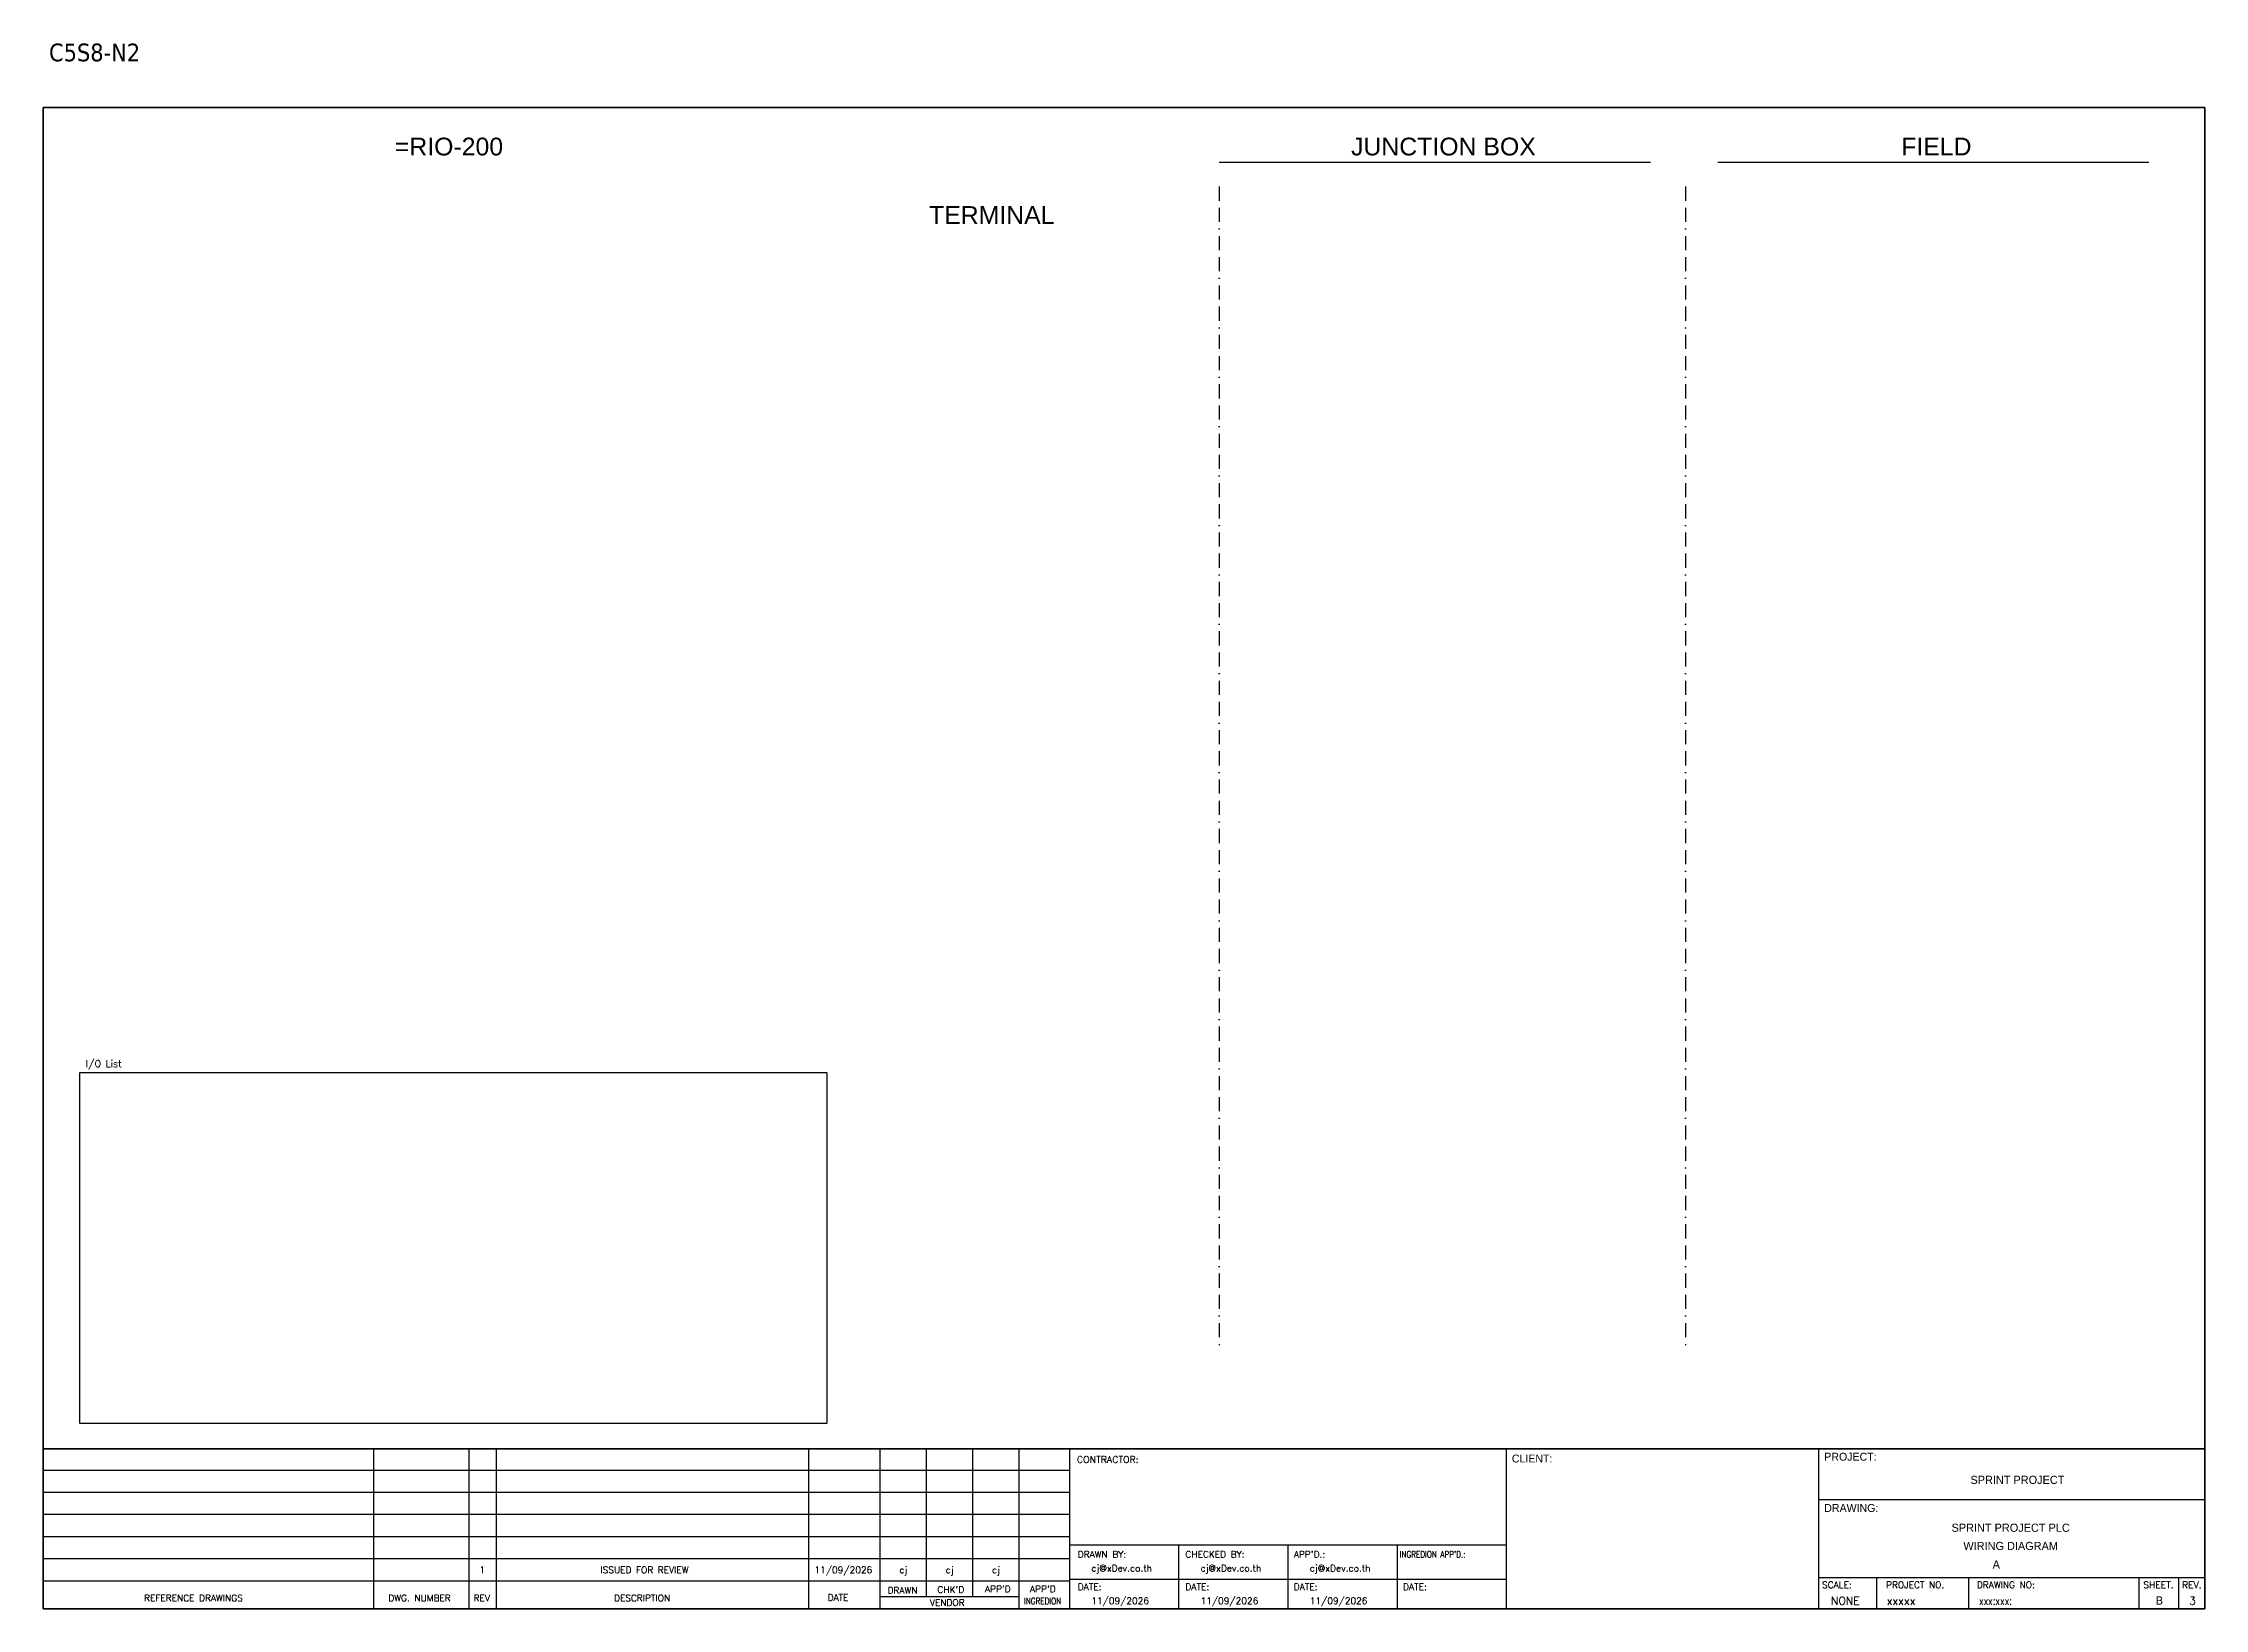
# Model space of a CAD drawing. Header units: millimetres. Extents: x 0 to 62600, y 0 to 14837.
# Drawn here: x 33546 to 37440, y 0 to 2820 of the extents above; entities that cross this region are included whole.
import ezdxf
from ezdxf.enums import TextEntityAlignment as Align

# ---------------------------------------------------------------- set-up
doc = ezdxf.new("R2010")
doc.units = ezdxf.units.MM
doc.linetypes.add('BORDERX2', pattern=[88.9, 25.4, -12.7, 25.4, -12.7, 0, -12.7])
for name, color, linetype in [('GT_1', 9, 'Continuous'), ('HELPPOINT', 7, 'Continuous'), ('MEMBER', 7, 'Continuous'), ('x01001-FrameArea', 2, 'BORDERX2')]:
    doc.layers.add(name, color=color, linetype=linetype)
doc.styles.add('HTX11', font='O8111901')
doc.styles.add('ROMANS', font='romans.shx', dxfattribs={"width": 0.85, "height": 25})
doc.styles.get("Standard").update_dxf_attribs({"font": 'arial.ttf'})
doc.styles.add('Tahoma', font='')
doc.styles.get('Tahoma').set_extended_font_data('Tahoma')

msp = doc.modelspace()

# ---------------------------------------------------------------- texts
at = {"color": 2, "style": 'Tahoma'}
msp.add_text('C5S8-N2', height=32, dxfattribs=at).set_placement((33556.8, 2787.3))
at = {"color": 2}
for s, p in [('=RIO-200', (34179.7, 2617.8)), ('JUNCTION BOX', (35902, 2617.8)), ('FIELD', (36892.9, 2617.8)), ('TERMINAL', (35141.9, 2494.4))]:
    msp.add_text(s, height=32, dxfattribs=at).set_placement(p)
at = {"color": 4, "ltscale": 100, "style": 'HTX11'}
for s, p in [('SPRINT PROJECT', (37102.3, 232.2)), ('SPRINT PROJECT PLC', (37090.1, 146)), ('WIRING DIAGRAM', (37090.1, 113.1))]:
    msp.add_text(s, height=14.693, dxfattribs=at).set_placement(p, align=Align.MIDDLE_CENTER)
at = {"style": 'HTX11'}
for tag, text, height, p in [('A', 'A', 14.8, (37064.2, 79.8)), ('B', 'CHASSIS C5 SLOT 8', 14.821, (37358, 14.9))]:
    msp.add_attdef(tag, text=text, height=height, dxfattribs=at).set_placement(p, align=Align.MIDDLE_CENTER)
at = {"layer": 'GT_1', "color": 4, "style": 'HTX11'}
for s, p in [('CLIENT:', (36191.7, 263.5)), ('PROJECT:', (36754.4, 266.8)), ('DRAWING:', (36754.4, 174.4))]:
    msp.add_text(s, height=14.25, dxfattribs=at).set_placement(p)
at = {"layer": 'MEMBER', "color": 4, "ltscale": 0.8, "style": 'ROMANS'}
for s, height, p in [('I/O List', 12.35, (33623, 975.6)), ('CONTRACTOR:', 12.35, (35408.3, 262.7)), ('DRAWN BY:', 11.88, (35409.8, 92.1)), ('cj@xDev.co.th', 11.875, (35434.2, 67.2)), ('CHECKED BY:', 11.875, (35603.7, 92.1)), ('cj@xDev.co.th', 11.875, (35631, 67.2)), ("APP'D.:", 11.88, (35798.9, 92.1)), ('cj@xDev.co.th', 11.875, (35827.7, 67.2)), ('DRAWN', 11.88, (35067.2, 27.3)), ("CHK'D", 11.88, (35157, 28.5)), ("APP'D", 11.88, (35242.6, 29.7)), ("APP'D", 11.88, (35323.8, 29.7)), ('DATE:', 11.88, (35409.8, 33.6)), ('DATE:', 11.88, (35603.7, 33.6)), ('DATE:', 11.88, (35798.9, 33.6)), ('DATE:', 11.88, (35995.7, 33.6)), ('SCALE:', 11.88, (36750.4, 37.1)), ('PROJECT NO.', 11.875, (36865.6, 37.1)), ('DRAWING NO:', 11.875, (37029.3, 37.1)), ('SHEET.', 12, (37329.1, 37.1)), ('REV.', 12, (37399, 37.1)), ('REFERENCE DRAWINGS', 11.875, (33727.8, 13.4)), ('DWG. NUMBER', 11.875, (34168, 13.4)), ('REV', 11.88, (34321.5, 13.4)), ('DESCRIPTION', 11.875, (34574.4, 13.4)), ('DATE', 11.88, (34959.2, 14.2)), ('VENDOR', 11.88, (35143.3, 5.1)), ('11/09/2026', 11.88, (35434.2, 8.5)), ('11/09/2026', 11.88, (35631, 8.5)), ('11/09/2026', 11.88, (35827.7, 8.5)), ('NONE', 14.23, (36766.4, 7.3)), ('xxxxx', 14.23, (36866.8, 7.3))]:
    msp.add_text(s, height=height, dxfattribs=at).set_placement(p)
for s, height, p in [('11/09/2026', 11.88, (34987.6, 69.9)), ('1', 11.9, (34337.3, 69.9)), ('ISSUED FOR REVIEW', 11.875, (34629.4, 69.9)), ('cj', 11.88, (35095.5, 69.9)), ('cj', 11.88, (35179.1, 69.9)), ('cj', 11.88, (35262.6, 69.9))]:
    msp.add_text(s, height=height, dxfattribs=at).set_placement(p, align=Align.MIDDLE_CENTER)
at = {"layer": 'MEMBER', "color": 4, "ltscale": 0.8, "style": 'ROMANS', "width": 0.8}
for s, height, p in [("INGREDION APP'D.:", 11.875, (35989.7, 92.1)), ('INGREDION', 11.88, (35313, 8)), ('xxx:xxx:', 14.23, (37033, 7.3))]:
    msp.add_text(s, height=height, dxfattribs=at).set_placement(p)
at = {"layer": 'MEMBER', "color": 4, "ltscale": 0.8, "style": 'ROMANS'}
msp.add_text('3', height=14.2, dxfattribs=at).set_placement((37417.6, 7.3), align=Align.CENTER)

# ---------------------------------------------------------------- linework, layer by layer
for p, q in [((35664.7, 2605.7), (36441.4, 2605.7)), ((36562.4, 2605.7), (37339.2, 2605.7))]:
    msp.add_line(p, q)
at = {"color": 4}
for p, q in [((36848.7, 56.1), (36848.7, 0)), ((37014, 56.1), (37014, 0))]:
    msp.add_line(p, q, dxfattribs=at)
at = {"color": 4, "ltscale": 0.5}
for p, q in [((37321.1, 56.1), (37321.1, 0)), ((37321.1, 56.1), (37321.1, 0)), ((37392.3, 56.1), (37392.3, 0)), ((37392.3, 56.1), (37392.3, 0))]:
    msp.add_line(p, q, dxfattribs=at)
msp.add_lwpolyline([(33612.1, 965.9), (34957.9, 965.9), (34957.9, 333.8), (33612.1, 333.8)], close=True)
at = {"layer": 'GT_1', "color": 4}
for p, q in [((34141.8, 0), (34141.8, 288.2)), ((34313.7, 0), (34313.7, 288.2)), ((34362.9, 0), (34362.9, 288.2)), ((34925.5, 0), (34925.5, 288.2)), ((35053.8, 0), (35053.8, 288.2)), ((35137.4, 21.8), (35137.4, 288.2)), ((35220.9, 21.8), (35220.9, 288.2)), ((35304.2, 0), (35304.2, 288.2)), ((35395.2, 0), (35395.2, 288.2)), ((36182.2, 0), (36182.2, 288.2)), ((36744.5, 0), (36744.5, 288.2)), ((36744.5, 0), (36744.5, 288.2)), ((36744.5, 0), (36744.5, 288.2)), ((35395.2, 249.3), (33546.4, 249.3)), ((35395.2, 209.5), (33546.4, 209.5)), ((35395.2, 169.6), (33546.4, 169.6)), ((35395.2, 129.7), (33546.4, 129.7)), ((35395.2, 89.7), (33546.4, 89.7)), ((36182.2, 114.3), (35395.2, 114.3)), ((35592, 0), (35592, 114.3)), ((35788.7, 0), (35788.7, 114.3)), ((35985.5, 0), (35985.5, 114.3)), ((35395.1, 49.8), (33546.4, 49.8)), ((36182.2, 52.9), (35395.2, 52.9)), ((36744.5, 56.1), (37439.7, 56.1)), ((35304.2, 21.8), (35053.8, 21.8))]:
    msp.add_line(p, q, dxfattribs=at)
at = {"layer": 'HELPPOINT', "color": 4, "lineweight": 35}
for p, q in [((33546.4, 0), (33546.4, 2704.2)), ((33546.4, 2704.2), (37439.7, 2704.2)), ((33546.4, 0), (33546.4, 2704.2)), ((33546.4, 2704.2), (37439.7, 2704.2)), ((37439.7, 2704.2), (37439.7, 0)), ((37439.7, 2704.2), (37439.7, 0)), ((37439.7, 0), (33546.4, 0)), ((37439.7, 0), (33546.4, 0))]:
    msp.add_line(p, q, dxfattribs=at)
at = {"layer": 'HELPPOINT', "color": 4}
for p, q in [((36744.5, 196.6), (37439.7, 196.6)), ((36744.5, 196.6), (37439.7, 196.6)), ((36744.5, 56.1), (37439.7, 56.1))]:
    msp.add_line(p, q, dxfattribs=at)
at = {"layer": 'MEMBER', "color": 4, "lineweight": 35}
msp.add_line((33546.4, 288.2), (37439.7, 288.2), dxfattribs=at)
msp.add_line((33546.4, 288.2), (37439.7, 288.2), dxfattribs=at)
at = {"layer": 'MEMBER', "color": 4}
for p, q in [((36744.5, 196.6), (37439.7, 196.6)), ((36744.5, 196.6), (37439.7, 196.6)), ((36744.5, 56.1), (37439.7, 56.1)), ((36744.5, 56.1), (37439.7, 56.1))]:
    msp.add_line(p, q, dxfattribs=at)
at = {"layer": 'x01001-FrameArea'}
for p, q in [((35664.7, 2561.6), (35664.7, 475.1)), ((36504.5, 2561.6), (36504.5, 475.1))]:
    msp.add_line(p, q, dxfattribs=at)

msp.set_redraw_order([(e.dxf.handle, doc.entitydb.next_handle()) for e in msp.query("TEXT MTEXT ATTDEF DIMENSION ARC_DIMENSION")])  # texts and dimensions are drawn at this point

doc.saveas('drawing.dxf')
